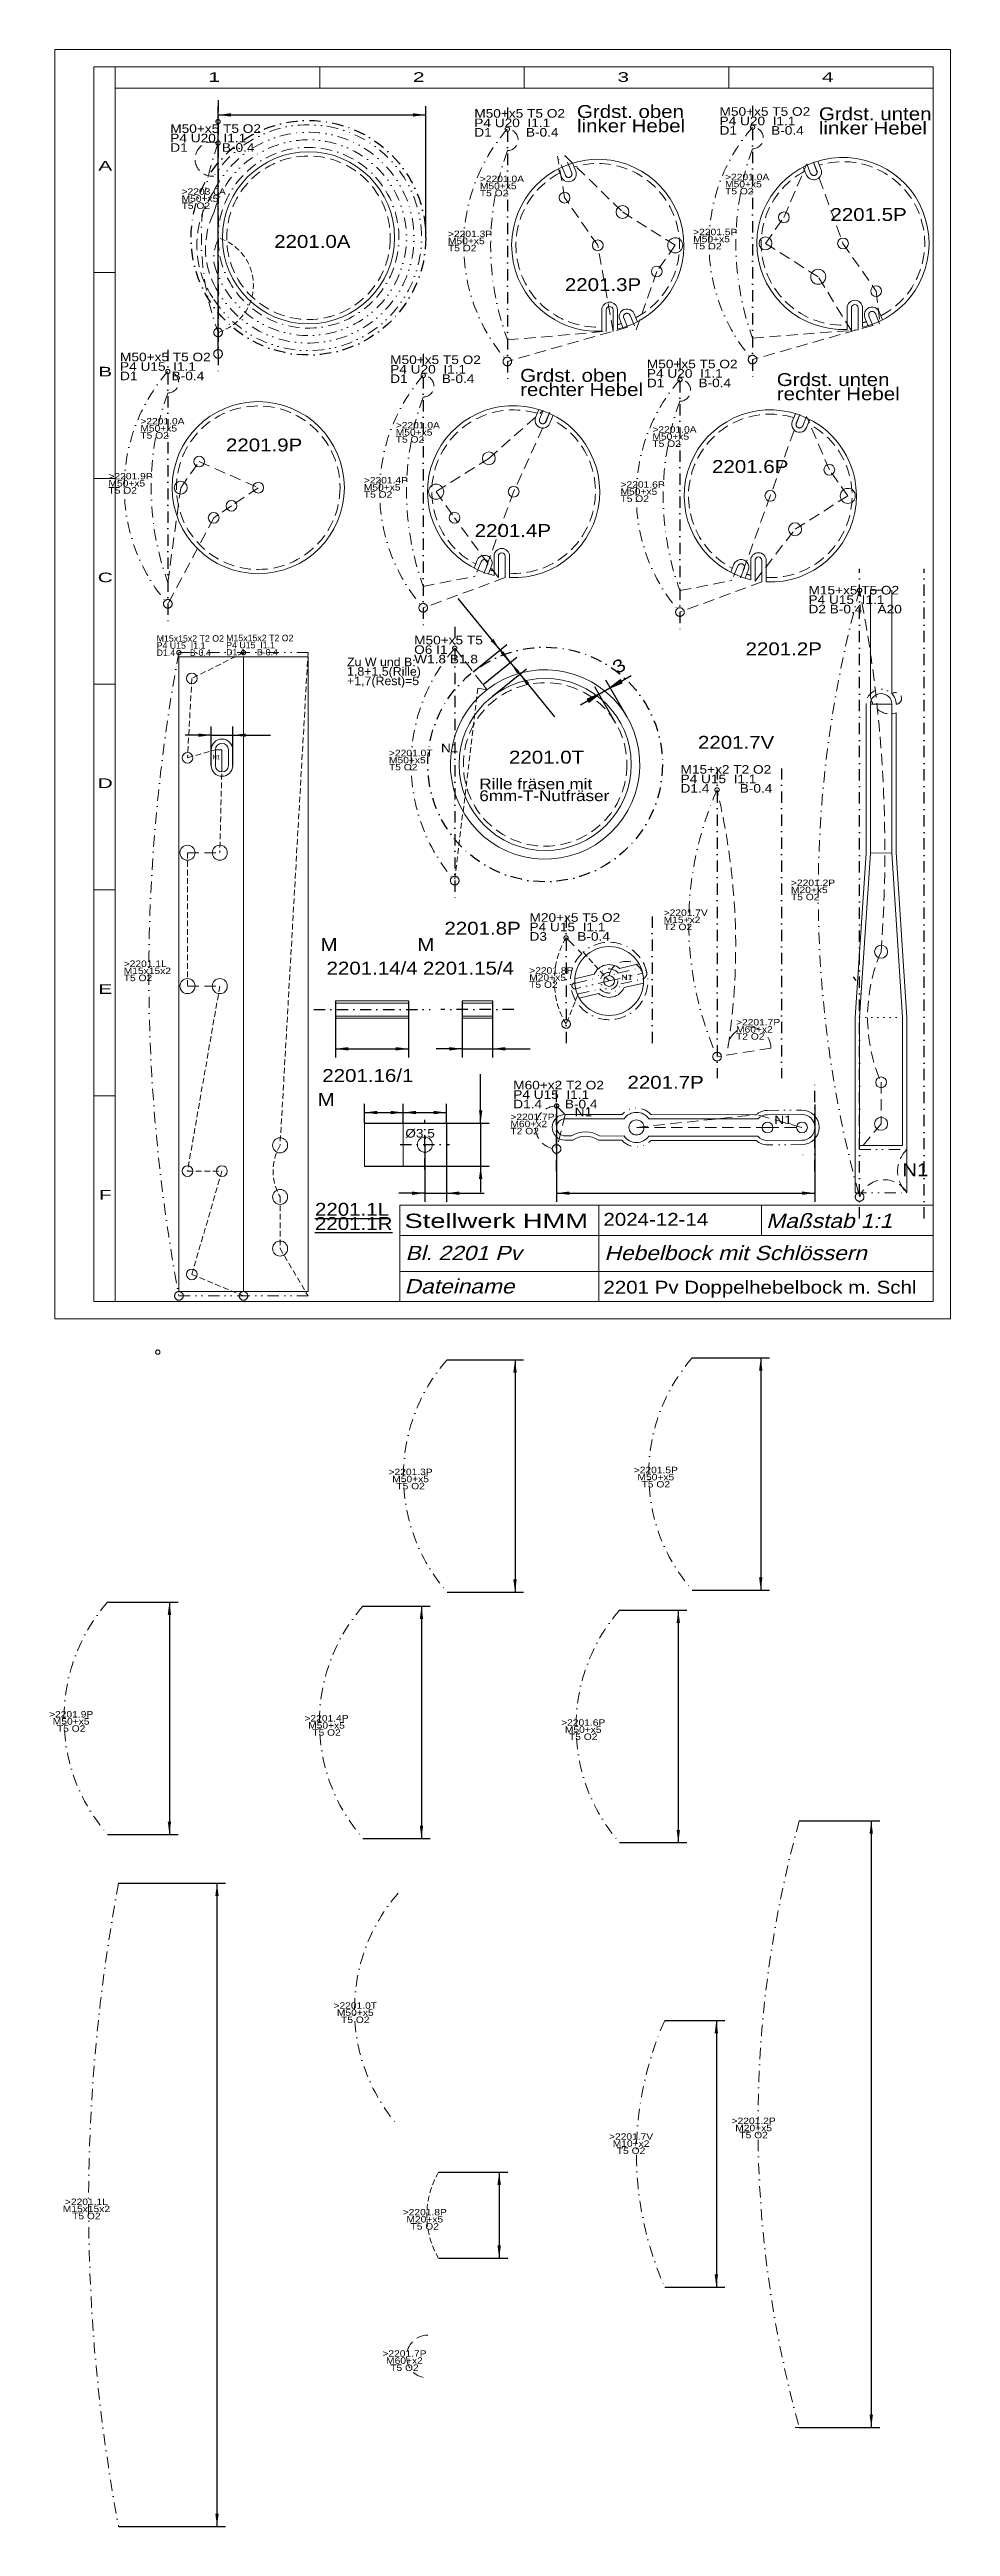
# Model space of a CAD drawing. Extents: x 0 to 209, y -280 to 296.
import ezdxf
from ezdxf.enums import TextEntityAlignment as Align

# ---------------------------------------------------------------- set-up
doc = ezdxf.new("R2010")
doc.units = 0
doc.header["$LTSCALE"] = 5.25921
for name, pattern in [('BORDER', [1.75, 0.5, -0.25, 0.5, -0.25, 0, -0.25]), ('DASHDOT', [1, 0.5, -0.25, 0, -0.25]), ('DASHED', [0.75, 0.5, -0.25]), ('DIVIDE', [1.25, 0.5, -0.25, 0, -0.25, 0, -0.25]), ('DOT', [0.25, 0, -0.25]), ('HIDDEN', [0.375, 0.25, -0.125]), ('PHANTOM', [2.5, 1.25, -0.25, 0.25, -0.25, 0.25, -0.25])]:
    doc.linetypes.add(name, pattern=pattern)
for name, color, linetype, lineweight in [('2201_0A', 230, 'CONTINUOUS', 13), ('2201_0T', 30, 'CONTINUOUS', 13), ('2201_1 HEBELBOCK', 7, 'CONTINUOUS', 13), ('2201_1L', 30, 'CONTINUOUS', 13), ('2201_1R', 230, 'CONTINUOUS', 13), ('2201_2___4_7 HEBEL', 34, 'CONTINUOUS', 13), ('2201_2P', 30, 'CONTINUOUS', 13), ('2201_3P', 30, 'CONTINUOUS', 13), ('2201_4P', 30, 'CONTINUOUS', 13), ('2201_5 RASTE', 114, 'CONTINUOUS', 13), ('2201_5P', 30, 'CONTINUOUS', 13), ('2201_6 RASTENGEWICHT', 135, 'CONTINUOUS', 13), ('2201_6P', 30, 'CONTINUOUS', 13), ('2201_7P', 30, 'CONTINUOUS', 13), ('2201_7V', 30, 'CONTINUOUS', 13), ('2201_8P', 30, 'CONTINUOUS', 13), ('2201_9P', 30, 'CONTINUOUS', 13), ('2201___ HEBELBOCK', 190, 'DASHDOT', 0), ('BEMASSUNG', 7, 'CONTINUOUS', 25), ('BESCHRIFTUNG', 7, 'CONTINUOUS', 25), ('BESCHRIFTUNG0', 7, 'CONTINUOUS', 25), ('HILFSLINIEN', 3, 'CONTINUOUS', 0), ('MASSGRENZEN', 172, 'CONTINUOUS', 25), ('MASSLINIEN', 172, 'CONTINUOUS', 25), ('MASSTEXTE', 212, 'CONTINUOUS', 25), ('MITTELLINIEN', 5, 'DASHDOT', 25), ('STANDARD', 7, 'CONTINUOUS', 0)]:
    doc.layers.add(name, color=color, linetype=linetype, lineweight=lineweight)
doc.styles.add('Arial', font='arial.ttf')

msp = doc.modelspace()

# ---------------------------------------------------------------- texts
at = {"layer": '2201_0A', "linetype": 'DIVIDE', "insert": (27.79, 272.2), "char_height": 2, "attachment_point": 7, "line_spacing_factor": 0.66, "style": 'Arial'}
msp.add_mtext('\\W1.135091;M50+x5 T5 O2\\PP4 U20  I1.1\\PD1         B-0.4', dxfattribs=at)
at = {"layer": '2201_0T', "color": 6, "style": 'Arial', "width": 1.135027}
msp.add_text('N1', height=2, dxfattribs=at).set_placement((90.67, 132.64))
at = {"layer": '2201_0T', "linetype": 'DIVIDE', "insert": (84.44, 153.31), "char_height": 2, "attachment_point": 7, "line_spacing_factor": 0.66, "style": 'Arial'}
msp.add_mtext('\\W1.135098;M50+x5 T5 \\PO6 I1\\PW1.8 B1.8', dxfattribs=at)
at = {"layer": '2201_1L', "style": 'Arial', "width": 0.810867}
msp.add_text('N1', height=1, dxfattribs=at).set_placement((37.63, 131.02))
at = {"layer": '2201_1L', "linetype": 'DIVIDE', "insert": (24.62, 155.06), "char_height": 1.5, "attachment_point": 7, "line_spacing_factor": 0.66, "style": 'Arial'}
msp.add_mtext('\\W0.972833;M15x15x2 T2 O2\\PP4 U15  I1.1\\PD1.4      B-0.4', dxfattribs=at)
at = {"layer": '2201_1R', "linetype": 'DIVIDE', "insert": (40.77, 155.16), "char_height": 1.5, "attachment_point": 7, "line_spacing_factor": 0.66, "style": 'Arial'}
msp.add_mtext('\\W0.972833;M15x15x2 T2 O2\\PP4 U15  I1.1\\PD1.4     B-0.4', dxfattribs=at)
at = {"layer": '2201_2P', "linetype": 'DASHED', "style": 'Arial', "width": 1.135027}
msp.add_text('N1', height=3, dxfattribs=at).set_placement((197.81, 34.15))
at = {"layer": '2201_2P', "linetype": 'DIVIDE', "insert": (176.03, 164.92), "char_height": 2, "attachment_point": 7, "line_spacing_factor": 0.66, "style": 'Arial'}
msp.add_mtext('\\W1.135091;M15+x5 T5 O2\\PP4 U15  I1.1\\PD2 B-0.4    A20', dxfattribs=at)
at = {"layer": '2201_3P', "linetype": 'DIVIDE', "insert": (98.41, 275.73), "char_height": 2, "attachment_point": 7, "line_spacing_factor": 0.66, "style": 'Arial'}
msp.add_mtext('\\W1.135091;M50+x5 T5 O2\\PP4 U20  I1.1\\PD1         B-0.4', dxfattribs=at)
at = {"layer": '2201_3P', "linetype": 'DASHDOT', "insert": (99.7, 261.87), "char_height": 1.5, "attachment_point": 7, "line_spacing_factor": 0.66, "style": 'Arial'}
msp.add_mtext('\\W1.135110;>2201.0A\\PM50+x5 \\PT5 O2', dxfattribs=at)
at = {"layer": '2201_4P', "linetype": 'DIVIDE', "insert": (78.87, 218.47), "char_height": 2, "attachment_point": 7, "line_spacing_factor": 0.66, "style": 'Arial'}
msp.add_mtext('\\W1.135091;M50+x5 T5 O2\\PP4 U20  I1.1\\PD1         B-0.4', dxfattribs=at)
at = {"layer": '2201_4P', "linetype": 'DASHDOT', "insert": (80.16, 204.62), "char_height": 1.5, "attachment_point": 7, "line_spacing_factor": 0.66, "style": 'Arial'}
msp.add_mtext('\\W1.135110;>2201.0A\\PM50+x5 \\PT5 O2', dxfattribs=at)
at = {"layer": '2201_5P', "linetype": 'DIVIDE', "insert": (155.37, 276.17), "char_height": 2, "attachment_point": 7, "line_spacing_factor": 0.66, "style": 'Arial'}
msp.add_mtext('\\W1.135091;M50+x5 T5 O2\\PP4 U20  I1.1\\PD1         B-0.4', dxfattribs=at)
at = {"layer": '2201_5P', "linetype": 'DASHDOT', "insert": (156.66, 262.31), "char_height": 1.5, "attachment_point": 7, "line_spacing_factor": 0.66, "style": 'Arial'}
msp.add_mtext('\\W1.135110;>2201.0A\\PM50+x5 \\PT5 O2', dxfattribs=at)
at = {"layer": '2201_6P', "linetype": 'DIVIDE', "insert": (138.49, 217.49), "char_height": 2, "attachment_point": 7, "line_spacing_factor": 0.66, "style": 'Arial'}
msp.add_mtext('\\W1.135091;M50+x5 T5 O2\\PP4 U20  I1.1\\PD1         B-0.4', dxfattribs=at)
at = {"layer": '2201_6P', "linetype": 'DASHDOT', "insert": (139.78, 203.64), "char_height": 1.5, "attachment_point": 7, "line_spacing_factor": 0.66, "style": 'Arial'}
msp.add_mtext('\\W1.135110;>2201.0A\\PM50+x5 \\PT5 O2', dxfattribs=at)
at = {"layer": '2201_7P', "linetype": 'HIDDEN', "style": 'Arial', "width": 1.135027}
for p in [(121.72, 48.1), (168.1, 46.25)]:
    msp.add_text('N1', height=2, dxfattribs=at).set_placement(p)
at = {"layer": '2201_7P', "linetype": 'DIVIDE', "insert": (107.45, 49.89), "char_height": 2, "attachment_point": 7, "line_spacing_factor": 0.66, "style": 'Arial'}
msp.add_mtext('\\W1.135091;M60+x2 T2 O2\\PP4 U15  I1.1\\PD1.4      B-0.4', dxfattribs=at)
at = {"layer": '2201_7V', "linetype": 'DIVIDE', "insert": (146.31, 123.26), "char_height": 2, "attachment_point": 7, "line_spacing_factor": 0.66, "style": 'Arial'}
msp.add_mtext('\\W1.135091;M15+x2 T2 O2\\PP4 U15  I1.1\\PD1.4        B-0.4', dxfattribs=at)
at = {"layer": '2201_7V', "linetype": 'DASHDOT', "insert": (159.2, 70.68), "char_height": 1.5, "attachment_point": 1, "line_spacing_factor": 0.66, "style": 'Arial'}
msp.add_mtext('\\W1.135110;>2201.7P\\PM60+x2 \\PT2 O2', dxfattribs=at)
at = {"layer": '2201_8P', "color": 14, "linetype": 'HIDDEN', "style": 'Arial', "width": 1.135027}
msp.add_text('N1', height=1.3, dxfattribs=at).set_placement((132.52, 79.72))
at = {"layer": '2201_8P', "linetype": 'DIVIDE', "insert": (111.23, 88.84), "char_height": 2, "attachment_point": 7, "line_spacing_factor": 0.66, "style": 'Arial'}
msp.add_mtext('\\W1.135091;M20+x5 T5 O2\\PP4 U15  I1.1\\PD3        B-0.4', dxfattribs=at)
at = {"layer": '2201_9P', "linetype": 'DIVIDE', "insert": (16.12, 219.11), "char_height": 2, "attachment_point": 7, "line_spacing_factor": 0.66, "style": 'Arial'}
msp.add_mtext('\\W1.135091;M50+x5 T5 O2\\PP4 U15  I1.1\\PD1         B-0.4', dxfattribs=at)
at = {"layer": '2201_9P', "linetype": 'DASHDOT', "insert": (20.84, 205.55), "char_height": 1.5, "attachment_point": 7, "line_spacing_factor": 0.66, "style": 'Arial'}
msp.add_mtext('\\W1.135110;>2201.0A\\PM50+x5 \\PT5 O2', dxfattribs=at)
at = {"layer": '2201___ HEBELBOCK', "linetype": 'DASHDOT', "char_height": 1.5, "line_spacing_factor": 0.66, "style": 'Arial'}
for s, insert, attachment_point in [('\\W1.135110;>2203.0A\\PM50+x5 \\PT5 O2', (30.42, 258.93), 7), ('\\W1.135110;>2201.3P\\PM50+x5 \\PT5 O2', (92.29, 249.09), 7), ('\\W1.135110;>2201.5P\\PM50+x5 \\PT5 O2', (149.25, 249.53), 7), ('\\W1.135110;>2201.9P\\PM50+x5 \\PT5 O2', (13.43, 192.77), 7), ('\\W1.135110;>2201.4P\\PM50+x5 \\PT5 O2', (72.75, 191.83), 7), ('\\W1.135110;>2201.6P\\PM50+x5 \\PT5 O2', (132.37, 190.85), 7), ('\\W1.135136;>2201.0T\\PM50+x5 \\PT5 O2', (78.59, 128.44), 7), ('\\W1.135110;>2201.2P\\PM20+x5\\PT5 O2', (171.96, 98.27), 7), ('\\W1.135110;>2201.7V\\PM15+x2 \\PT2 O2', (142.39, 91.32), 7), ('\\W1.135145;>2201.1L\\PM15x15x2 \\PT5 O2', (16.98, 79.46), 7), ('\\W1.135110;>2201.8P\\PM20+x5 \\PT5 O2', (111.16, 77.9), 7), ('\\W1.135110;>2201.7P\\PM60+x2\\PT2 O2', (106.79, 43.87), 7), ('\\W1.135110;>2201.3P\\PM50+x5 \\PT5 O2', (83.61, -36.24), 5), ('\\W1.135110;>2201.5P\\PM50+x5 \\PT5 O2', (140.57, -35.8), 5), ('\\W1.135110;>2201.9P\\PM50+x5 \\PT5 O2', (4.76, -92.57), 5), ('\\W1.135110;>2201.4P\\PM50+x5 \\PT5 O2', (64.08, -93.5), 5), ('\\W1.135110;>2201.6P\\PM50+x5 \\PT5 O2', (123.7, -94.48), 5), ('\\W1.135136;>2201.0T\\PM50+x5 \\PT5 O2', (70.76, -160.26), 5), ('\\W1.135110;>2201.7V\\PM10+x2 \\PT5 O2', (134.82, -190.7), 5), ('\\W1.135110;>2201.2P\\PM20+x5\\PT5 O2', (163.29, -187.06), 5), ('\\W1.135145;>2201.1L\\PM15x15x2 \\PT5 O2', (8.31, -205.87), 5), ('\\W1.135110;>2201.8P\\PM20+x5 \\PT5 O2', (86.9, -208.28), 5), ('\\W1.135110;>2201.7P\\PM60+x2\\PT5 O2', (82.18, -241.13), 5)]:
    msp.add_mtext(s, dxfattribs=dict(at, insert=insert, attachment_point=attachment_point))
at = {"layer": 'BESCHRIFTUNG', "linetype": 'DIVIDE', "style": 'Arial', "width": 1.135098}
for s, p in [('2201.5P', (198.85, 256.16)), ('2201.6P', (171.35, 197.59))]:
    msp.add_text(s, height=3, dxfattribs=at).set_placement(p, align=Align.RIGHT)
at = {"layer": 'BESCHRIFTUNG', "linetype": 'DIVIDE', "style": 'Arial'}
for s, width, p in [('2201.0A', 1.135098, (51.92, 249.9)), ('2201.3P', 1.135098, (119.44, 239.86)), ('2201.9P', 1.135098, (40.72, 202.6)), ('2201.4P', 1.135098, (98.5, 182.71)), ('2201.2P', 1.135098, (161.42, 155.22)), ('2201.0T', 1.135128, (106.47, 130.04)), ('2201.7V', 1.135098, (150.36, 133.48)), ('2201.8P', 1.135098, (91.47, 90.28)), ('2201.14/4', 1.135136, (64.09, 81.01)), ('2201.15/4', 1.135136, (86.47, 81.01)), ('2201.16/1', 1.135136, (63.1, 56.05)), ('2201.7P', 1.135098, (133.98, 54.47))]:
    msp.add_text(s, height=3, dxfattribs=dict(at, width=width)).set_placement(p)
at = {"layer": 'BESCHRIFTUNG', "style": 'Arial'}
for s, height, width, p in [('M', 3, 1.135019, (62.68, 86.48)), ('M', 3, 1.135019, (85.17, 86.48)), ('M', 3, 1.135019, (62.02, 50.5)), ('Ø3,5', 2, 1.135086, (82.37, 43.13))]:
    msp.add_text(s, height=height, dxfattribs=dict(at, width=width)).set_placement(p)
at = {"layer": 'BESCHRIFTUNG', "linetype": 'DASHED', "char_height": 3, "attachment_point": 7, "line_spacing_factor": 0.66, "style": 'Arial'}
for s, insert in [('\\W1.135092;Grdst. oben\\Plinker Hebel', (122.26, 276.75)), ('\\W1.135091;Grdst. unten\\Plinker Hebel', (178.44, 276.22)), ('\\W1.135092;Grdst. oben\\Prechter Hebel', (109.05, 215.43)), ('\\W1.135091;Grdst. unten\\Prechter Hebel', (168.67, 214.45))]:
    msp.add_mtext(s, dxfattribs=dict(at, insert=insert))
at = {"layer": 'BESCHRIFTUNG', "linetype": 'PHANTOM', "insert": (68.85, 147.67), "char_height": 2, "attachment_point": 7, "line_spacing_factor": 0.66, "style": 'Arial'}
msp.add_mtext('\\W1.026932;Zu W und B: \\P1,8+1,5(Rille)\\P+1,7(Rest)=5', dxfattribs=at)
at = {"layer": 'BESCHRIFTUNG', "insert": (99.58, 121.29), "char_height": 2.5, "attachment_point": 7, "line_spacing_factor": 0.66, "style": 'Arial'}
msp.add_mtext('\\W1.135038;Rille fräsen mit\\P6mm-T-Nutfräser', dxfattribs=at)
at = {"layer": 'BESCHRIFTUNG', "linetype": 'DIVIDE', "insert": (61.4, 21.61), "char_height": 3, "attachment_point": 7, "line_spacing_factor": 0.66, "style": 'Arial'}
msp.add_mtext('\\W1.135139;\\L2201.1L\\P2201.1R', dxfattribs=at)
at = {"layer": 'BESCHRIFTUNG0', "style": 'Arial'}
for s, height, width, p in [('Stellwerk HMM', 3.325, 1.365378, (82.2, 25.44)), ('2024-12-14', 3, 1.135138, (128.4, 25.62)), ('2201 Pv Doppelhebelbock m. Schl', 3, 1.135066, (128.4, 9.85))]:
    msp.add_text(s, height=height, dxfattribs=dict(at, width=width)).set_placement(p, align=Align.TOP_LEFT)
at = {"layer": 'BESCHRIFTUNG0', "style": 'Arial', "oblique": 15}
for s, width, p in [('Maßstab 1:1', 1.134935, (166.2, 25.44)), ('Bl. 2201 Pv', 1.134949, (82.42, 17.96)), ('Hebelbock mit Schlössern', 1.134966, (128.62, 17.96)), ('Dateiname', 1.135074, (82.2, 10.22))]:
    msp.add_text(s, height=3.325, dxfattribs=dict(at, width=width)).set_placement(p, align=Align.TOP_LEFT)
at = {"layer": 'STANDARD', "style": 'Arial'}
for s, width, p in [('1', 1.547923, (38, 290.72)), ('2', 1.547922, (85.5, 290.72)), ('3', 1.547923, (133, 290.72)), ('4', 1.547923, (180.5, 290.72)), ('A', 1.547987, (12.68, 270.1)), ('B', 1.547987, (12.68, 222.26)), ('C', 1.548103, (12.68, 174.43)), ('D', 1.548104, (12.68, 126.6)), ('E', 1.547987, (12.68, 78.76)), ('F', 1.547769, (12.68, 30.93))]:
    msp.add_text(s, height=2.23, dxfattribs=dict(at, width=width)).set_placement(p, align=Align.TOP_CENTER)

# ---------------------------------------------------------------- blocks, each defined once
blk = doc.blocks.new('D203901184')
at = {"layer": 'MASSGRENZEN'}
for points in [[(37.29, 136.65), (34.32, 136.26), (34.32, 137.04)], [(42.29, 136.65), (45.27, 137.04), (45.27, 136.26)]]:
    blk.add_solid(points, dxfattribs=at)
at = {"layer": 'MASSLINIEN', "color": 172}
for p, q in [((37.29, 129.6), (37.29, 138.65)), ((42.29, 129.6), (42.29, 138.65)), ((37.29, 136.65), (31.25, 136.65)), ((37.29, 136.65), (42.29, 136.65)), ((42.29, 136.65), (51.07, 136.65))]:
    blk.add_line(p, q, dxfattribs=at)
blk = doc.blocks.new('D203900928')
at = {"layer": 'MASSGRENZEN'}
for points in [[(117.52, 30.21), (120.49, 30.6), (120.49, 29.82)], [(177.52, 30.21), (174.54, 29.82), (174.54, 30.6)]]:
    blk.add_solid(points, dxfattribs=at)
at = {"layer": 'MASSLINIEN', "color": 172}
for p, q in [((117.52, 50.78), (117.52, 28.21)), ((177.52, 50.78), (177.52, 28.21)), ((117.52, 30.21), (177.52, 30.21))]:
    blk.add_line(p, q, dxfattribs=at)
blk = doc.blocks.new('D203900672')
at = {"layer": 'MASSGRENZEN'}
for points in [[(104.4, 156.46), (102.21, 158.52), (102.82, 159.01)], [(106.76, 153.55), (108.94, 151.49), (108.34, 151)]]:
    blk.add_solid(points, dxfattribs=at)
at = {"layer": 'MASSLINIEN', "color": 172}
for p, q in [((104.4, 156.46), (94.68, 168.39)), ((98.13, 151.36), (105.95, 157.72)), ((104.4, 156.46), (106.76, 153.55)), ((100.43, 148.4), (108.31, 154.81)), ((106.76, 153.55), (110.57, 148.87))]:
    blk.add_line(p, q, dxfattribs=at)
blk = doc.blocks.new('D203900416')
at = {"layer": 'MASSGRENZEN'}
for points in [[(106.76, 153.55), (104.58, 155.61), (105.19, 156.11)], [(108.97, 150.84), (111.15, 148.78), (110.55, 148.28)]]:
    blk.add_solid(points, dxfattribs=at)
at = {"layer": 'MASSLINIEN', "color": 172}
for p, q in [((106.76, 153.55), (102.95, 158.24)), ((100.43, 148.4), (108.31, 154.81)), ((102.64, 145.68), (110.52, 152.1)), ((106.76, 153.55), (108.97, 150.84)), ((108.97, 150.84), (117.02, 140.95))]:
    blk.add_line(p, q, dxfattribs=at)
blk = doc.blocks.new('D203900160')
at = {"layer": 'MASSGRENZEN'}
for points in [[(38.89, 280.81), (41.87, 281.2), (41.87, 280.42)], [(87.14, 280.81), (84.17, 280.42), (84.17, 281.2)]]:
    blk.add_solid(points, dxfattribs=at)
at = {"layer": 'MASSLINIEN', "color": 172}
for p, q in [((38.89, 225.26), (38.89, 282.81)), ((87.14, 252.26), (87.14, 282.81)), ((38.89, 280.81), (87.14, 280.81))]:
    blk.add_line(p, q, dxfattribs=at)
blk = doc.blocks.new('D203915008')
at = {"layer": 'MASSGRENZEN'}
for points in [[(107.87, -8.5), (108.26, -11.48), (107.47, -11.48)], [(107.87, -62.5), (107.47, -59.53), (108.26, -59.53)]]:
    blk.add_solid(points, dxfattribs=at)
at = {"layer": 'MASSLINIEN', "color": 172}
for p, q in [((92.08, -8.5), (109.87, -8.5)), ((107.87, -8.5), (107.87, -62.5)), ((92.08, -62.5), (109.87, -62.5))]:
    blk.add_line(p, q, dxfattribs=at)
blk = doc.blocks.new('D203823360')
at = {"layer": 'MASSGRENZEN'}
for points in [[(86.14, -65.76), (86.53, -68.73), (85.75, -68.73)], [(86.14, -119.76), (85.75, -116.79), (86.53, -116.79)]]:
    blk.add_solid(points, dxfattribs=at)
at = {"layer": 'MASSLINIEN', "color": 172}
for p, q in [((72.54, -65.76), (88.14, -65.76)), ((86.14, -65.76), (86.14, -119.76)), ((72.54, -119.76), (88.14, -119.76))]:
    blk.add_line(p, q, dxfattribs=at)
blk = doc.blocks.new('D203823616')
at = {"layer": 'MASSGRENZEN'}
for points in [[(154.63, -162.06), (155.02, -165.04), (154.24, -165.04)], [(154.63, -224.06), (154.24, -221.09), (155.02, -221.09)]]:
    blk.add_solid(points, dxfattribs=at)
at = {"layer": 'MASSLINIEN', "color": 172}
for p, q in [((142.63, -162.06), (156.63, -162.06)), ((154.63, -162.06), (154.63, -224.06)), ((142.63, -224.06), (156.63, -224.06))]:
    blk.add_line(p, q, dxfattribs=at)
blk = doc.blocks.new('D203823872')
at = {"layer": 'MASSGRENZEN'}
for points in [[(104.18, -197.33), (104.58, -200.3), (103.79, -200.3)], [(104.18, -217.33), (103.79, -214.35), (104.58, -214.35)]]:
    blk.add_solid(points, dxfattribs=at)
at = {"layer": 'MASSLINIEN', "color": 172}
for p, q in [((90.13, -197.33), (106.18, -197.33)), ((104.18, -197.33), (104.18, -217.33)), ((90.13, -217.33), (106.18, -217.33))]:
    blk.add_line(p, q, dxfattribs=at)
blk = doc.blocks.new('D203824128')
at = {"layer": 'MASSGRENZEN'}
for points in [[(38.64, -130.17), (39.03, -133.14), (38.25, -133.14)], [(38.64, -279.67), (38.25, -276.69), (39.03, -276.69)]]:
    blk.add_solid(points, dxfattribs=at)
at = {"layer": 'MASSLINIEN', "color": 172}
for p, q in [((15.79, -130.17), (40.64, -130.17)), ((38.64, -130.17), (38.64, -279.67)), ((15.79, -279.67), (40.64, -279.67))]:
    blk.add_line(p, q, dxfattribs=at)
blk = doc.blocks.new('D203824384')
at = {"layer": 'MASSGRENZEN'}
for points in [[(27.59, -64.83), (27.99, -67.8), (27.2, -67.8)], [(27.59, -118.83), (27.2, -115.85), (27.99, -115.85)]]:
    blk.add_solid(points, dxfattribs=at)
at = {"layer": 'MASSLINIEN', "color": 172}
for p, q in [((13.22, -64.83), (29.59, -64.83)), ((27.59, -64.83), (27.59, -118.83)), ((13.22, -118.83), (29.59, -118.83))]:
    blk.add_line(p, q, dxfattribs=at)
blk = doc.blocks.new('D203824640')
at = {"layer": 'MASSGRENZEN'}
for points in [[(145.79, -66.74), (146.18, -69.71), (145.4, -69.71)], [(145.79, -120.74), (145.4, -117.77), (146.18, -117.77)]]:
    blk.add_solid(points, dxfattribs=at)
at = {"layer": 'MASSLINIEN', "color": 172}
for p, q in [((132.16, -66.74), (147.79, -66.74)), ((145.79, -66.74), (145.79, -120.74)), ((132.16, -120.74), (147.79, -120.74))]:
    blk.add_line(p, q, dxfattribs=at)
blk = doc.blocks.new('D203824896')
at = {"layer": 'MASSGRENZEN'}
for points in [[(190.61, -115.68), (191, -118.65), (190.22, -118.65)], [(190.61, -256.68), (190.22, -253.7), (191, -253.7)]]:
    blk.add_solid(points, dxfattribs=at)
at = {"layer": 'MASSLINIEN', "color": 172}
for p, q in [((173.9, -115.68), (192.61, -115.68)), ((190.61, -115.68), (190.61, -256.68)), ((173.9, -256.68), (192.61, -256.68))]:
    blk.add_line(p, q, dxfattribs=at)
blk = doc.blocks.new('D203825152')
at = {"layer": 'MASSGRENZEN'}
for points in [[(164.94, -8.06), (165.33, -11.04), (164.55, -11.04)], [(164.94, -62.06), (164.55, -59.09), (165.33, -59.09)]]:
    blk.add_solid(points, dxfattribs=at)
at = {"layer": 'MASSLINIEN', "color": 172}
for p, q in [((149.04, -8.06), (166.94, -8.06)), ((164.94, -8.06), (164.94, -62.06)), ((149.04, -62.06), (166.94, -62.06))]:
    blk.add_line(p, q, dxfattribs=at)
blk = doc.blocks.new('D203825408')
at = {"layer": 'MASSGRENZEN'}
for points in [[(66.14, 63.76), (69.12, 64.15), (69.12, 63.36)], [(83.14, 63.76), (80.17, 63.36), (80.17, 64.15)]]:
    blk.add_solid(points, dxfattribs=at)
at = {"layer": 'MASSLINIEN', "color": 172}
for p, q in [((66.14, 74.87), (66.14, 61.76)), ((83.14, 74.87), (83.14, 61.76)), ((66.14, 63.76), (83.14, 63.76))]:
    blk.add_line(p, q, dxfattribs=at)
blk = doc.blocks.new('D203825664')
at = {"layer": 'MASSGRENZEN'}
for points in [[(95.62, 63.76), (92.64, 63.36), (92.64, 64.15)], [(102.62, 63.76), (105.59, 64.15), (105.59, 63.36)]]:
    blk.add_solid(points, dxfattribs=at)
at = {"layer": 'MASSLINIEN', "color": 172}
for p, q in [((95.62, 74.87), (95.62, 61.76)), ((102.62, 74.87), (102.62, 61.76)), ((95.62, 63.76), (89.58, 63.76)), ((95.62, 63.76), (102.62, 63.76)), ((102.62, 63.76), (111.39, 63.76))]:
    blk.add_line(p, q, dxfattribs=at)
blk = doc.blocks.new('D203825920')
at = {"layer": 'MASSGRENZEN'}
for points in [[(72.92, 48.95), (75.9, 49.34), (75.9, 48.55)], [(81.92, 48.95), (78.95, 48.55), (78.95, 49.34)]]:
    blk.add_solid(points, dxfattribs=at)
at = {"layer": 'MASSLINIEN', "color": 172}
for p, q in [((72.92, 46.48), (72.92, 50.95)), ((72.92, 48.95), (81.92, 48.95)), ((81.92, 46.48), (81.92, 50.95))]:
    blk.add_line(p, q, dxfattribs=at)
blk = doc.blocks.new('D203826176')
at = {"layer": 'MASSGRENZEN'}
for points in [[(81.92, 48.95), (84.9, 49.34), (84.9, 48.55)], [(91.92, 48.95), (88.95, 48.55), (88.95, 49.34)]]:
    blk.add_solid(points, dxfattribs=at)
at = {"layer": 'MASSLINIEN', "color": 172}
for p, q in [((81.92, 46.48), (81.92, 50.95)), ((81.92, 48.95), (91.92, 48.95)), ((91.92, 46.48), (91.92, 50.95))]:
    blk.add_line(p, q, dxfattribs=at)
blk = doc.blocks.new('D203826432')
at = {"layer": 'MASSGRENZEN'}
for points in [[(99.88, 46.48), (99.49, 49.46), (100.27, 49.46)], [(99.88, 36.48), (100.27, 33.51), (99.49, 33.51)]]:
    blk.add_solid(points, dxfattribs=at)
at = {"layer": 'MASSLINIEN', "color": 172}
for p, q in [((99.88, 46.48), (99.88, 57.9)), ((72.92, 46.48), (101.88, 46.48)), ((99.88, 46.48), (99.88, 36.48)), ((72.92, 36.48), (101.88, 36.48)), ((99.88, 36.48), (99.88, 30.44))]:
    blk.add_line(p, q, dxfattribs=at)
blk = doc.blocks.new('D203826688')
at = {"layer": 'MASSGRENZEN'}
for points in [[(86.92, 30.2), (83.95, 29.8), (83.95, 30.59)], [(91.92, 30.2), (94.9, 30.59), (94.9, 29.8)]]:
    blk.add_solid(points, dxfattribs=at)
at = {"layer": 'MASSLINIEN', "color": 172}
for p, q in [((91.92, 46.48), (91.92, 28.2)), ((86.92, 41.48), (86.92, 28.2)), ((86.92, 30.2), (80.88, 30.2)), ((86.92, 30.2), (91.92, 30.2)), ((91.92, 30.2), (100.7, 30.2))]:
    blk.add_line(p, q, dxfattribs=at)
blk = doc.blocks.new('_A204575328', base_point=(123.04, 139.35))
at = {"layer": '2201_1R', "linetype": 'CONTINUOUS'}
for points in [[(124.99, 144.34), (127.37, 146.17), (124.6, 145.02)], [(132.35, 149.5), (129.97, 147.67), (132.74, 148.82)]]:
    blk.add_hatch(color=172, dxfattribs=at).paths.add_polyline_path(points)
at = {"layer": '2201_1R', "color": 172, "linetype": 'CONTINUOUS', "lineweight": 25}
for p, q in [((123.04, 143.67), (134.86, 150.49)), ((127.37, 146.17), (124.6, 145.02)), ((124.6, 145.02), (124.99, 144.34)), ((124.99, 144.34), (127.37, 146.17)), ((131.31, 139.35), (126.37, 147.9)), ((133.91, 140.85), (128.97, 149.4)), ((132.35, 149.5), (129.97, 147.67)), ((129.97, 147.67), (132.74, 148.82)), ((132.74, 148.82), (132.35, 149.5))]:
    blk.add_line(p, q, dxfattribs=at)
at = {"layer": '2201_1R', "color": 212, "linetype": 'CONTINUOUS', "style": 'Arial', "width": 1.135146}
blk.add_text('3', height=3, rotation=30, dxfattribs=at).set_placement((131.63, 150.79))

# ---------------------------------------------------------------- linework, layer by layer
at = {"layer": '2201_0A', "linetype": 'PHANTOM'}
for centre, radius in [((38.89, 274.26), 0.5), ((38.89, 230.26), 1)]:
    msp.add_circle(centre, radius, dxfattribs=at)
at = {"layer": '2201_0A', "linetype": 'DIVIDE'}
for radius, start, end in [(26.25, 213.06048, 506.93952), (24.5, 206.10891, 513.89109), (22.75, 194.75292, 525.24708)]:
    msp.add_arc((59.89, 252.26), radius, start, end, dxfattribs=at)
at = {"layer": '2201_0A', "color": 11, "linetype": 'DASHED'}
for centre, radius, start, end in [((37.51, 270.53), 3.97, 69.65363, 275.50907), ((56.01, 250.49), 22.04, 145.28858, 214.71142), ((54.8, 249.76), 18.83, 153.89109, 206.10891)]:
    msp.add_arc(centre, radius, start, end, dxfattribs=at)
at = {"layer": '2201_0A', "linetype": 'BORDER'}
msp.add_arc((59.89, 252.26), 21, 181.04322, 540, dxfattribs=at)
at = {"layer": '2201_0A', "color": 11, "linetype": 'DIVIDE'}
msp.add_arc((48.67, 247.26), 10.81, 154.74078, 184.24662, dxfattribs=at)
at = {"layer": '2201_0A', "linetype": 'HIDDEN'}
msp.add_arc((35.61, 241.26), 11.48, 286.60574, 433.39426, dxfattribs=at)
at = {"layer": '2201_0T', "linetype": 'DASHED'}
msp.add_line((93.86, 156.85), (100.43, 148.4), dxfattribs=at)
at = {"layer": '2201_0T', "linetype": 'HIDDEN'}
msp.add_line((99.23, 147.57), (93.86, 102.85), dxfattribs=at)
at = {"layer": '2201_0T'}
msp.add_line((101.35, 147.21), (99.23, 147.57), dxfattribs=at)
at = {"layer": '2201_0T', "linetype": 'CONTINUOUS'}
msp.add_line((100.43, 148.4), (101.35, 147.21), dxfattribs=at)
at = {"layer": '2201_0T', "linetype": 'PHANTOM'}
for centre, radius in [((93.86, 156.85), 0.5), ((93.86, 102.85), 1)]:
    msp.add_circle(centre, radius, dxfattribs=at)
at = {"layer": '2201_0T', "linetype": 'CONTINUOUS'}
msp.add_arc((114.86, 129.85), 22, 307.87498, 487.87498, dxfattribs=at)
at = {"layer": '2201_0T', "color": 6, "linetype": 'CONTINUOUS'}
msp.add_arc((114.86, 129.85), 22, 127.87498, 307.87498, dxfattribs=at)
at = {"layer": '2201_1 HEBELBOCK'}
for p, q in [((29.79, 154.83), (44.79, 154.83)), ((29.79, 154.83), (29.79, 7.33)), ((59.79, 154.83), (44.79, 154.83)), ((44.79, 154.83), (44.79, 7.33)), ((59.79, 154.83), (59.79, 7.33)), ((37.29, 133.25), (37.29, 129.6)), ((42.29, 133.25), (42.29, 129.6)), ((29.79, 7.33), (44.79, 7.33)), ((59.79, 7.33), (44.79, 7.33))]:
    msp.add_line(p, q, dxfattribs=at)
for centre, start, end in [((39.79, 133.25), 0, 180), ((39.79, 129.6), 180, 360)]:
    msp.add_arc(centre, 2.5, start, end, dxfattribs=at)
at = {"layer": '2201_1L', "linetype": 'DIVIDE'}
for p, q in [((29.79, 155.83), (44.79, 155.83)), ((29.79, 6.33), (44.79, 6.33))]:
    msp.add_line(p, q, dxfattribs=at)
at = {"layer": '2201_1L', "linetype": 'HIDDEN'}
for p, q in [((44.79, 155.83), (32.79, 149.83)), ((32.79, 149.83), (31.79, 131.38)), ((31.79, 131.38), (38.29, 133.25)), ((39.79, 129.6), (39.29, 109.33)), ((31.79, 109.33), (31.79, 78.33)), ((39.29, 78.33), (31.79, 35.33)), ((31.79, 35.33), (39.79, 35.33)), ((39.79, 35.33), (32.79, 11.33)), ((32.79, 11.33), (44.79, 6.33))]:
    msp.add_line(p, q, dxfattribs=at)
at = {"layer": '2201_1L'}
for p, q in [((38.29, 133.25), (38.29, 129.6)), ((39.79, 133.25), (38.29, 133.25)), ((39.79, 133.25), (39.79, 129.6)), ((41.29, 133.25), (41.29, 129.6))]:
    msp.add_line(p, q, dxfattribs=at)
at = {"layer": '2201_1L', "linetype": 'DASHED'}
for p, q in [((31.79, 109.33), (39.29, 109.33)), ((31.79, 78.33), (39.29, 78.33))]:
    msp.add_line(p, q, dxfattribs=at)
at = {"layer": '2201_1L', "linetype": 'PHANTOM'}
for centre, radius in [((29.79, 155.83), 0.5), ((29.79, 6.33), 1)]:
    msp.add_circle(centre, radius, dxfattribs=at)
at = {"layer": '2201_1L'}
for centre in [(32.79, 149.83), (31.79, 131.38), (31.79, 35.33), (39.79, 35.33), (32.79, 11.33)]:
    msp.add_circle(centre, 1.25, dxfattribs=at)
at = {"layer": '2201_1L', "lineweight": 0}
for centre in [(31.79, 109.33), (39.29, 109.33), (31.79, 78.33), (39.29, 78.33)]:
    msp.add_circle(centre, 1.75, dxfattribs=at)
at = {"layer": '2201_1L'}
for centre, start, end in [((39.79, 133.25), 0, 180), ((39.79, 129.6), 180, 360)]:
    msp.add_arc(centre, 1.5, start, end, dxfattribs=at)
at = {"layer": '2201_1R', "linetype": 'DIVIDE'}
for p, q in [((59.79, 155.83), (44.79, 155.83)), ((59.79, 6.33), (44.79, 6.33))]:
    msp.add_line(p, q, dxfattribs=at)
at = {"layer": '2201_1R', "linetype": 'HIDDEN'}
for p, q in [((59.79, 155.83), (53.29, 41.33)), ((53.29, 29.33), (53.29, 17.33)), ((53.29, 17.33), (59.79, 6.33))]:
    msp.add_line(p, q, dxfattribs=at)
at = {"layer": '2201_1R', "linetype": 'PHANTOM'}
for centre, radius in [((44.79, 155.83), 0.5), ((44.79, 6.33), 1)]:
    msp.add_circle(centre, radius, dxfattribs=at)
at = {"layer": '2201_1R'}
for centre in [(53.29, 41.33), (53.29, 29.33), (53.29, 17.33)]:
    msp.add_circle(centre, 1.75, dxfattribs=at)
at = {"layer": '2201_1R', "linetype": 'HIDDEN'}
msp.add_arc((63.58, 35.33), 11.91, 149.74918, 210.25082, dxfattribs=at)
at = {"layer": '2201_2___4_7 HEBEL'}
for p, q in [((118.63, 266.4), (117.87, 268.25)), ((121.97, 267.76), (121.21, 269.61)), ((175.59, 266.84), (174.83, 268.69)), ((178.93, 268.2), (178.17, 270.05)), ((128.03, 230.52), (128.03, 235.5)), ((131.63, 231.02), (131.63, 235.5)), ((132.19, 233.23), (132.94, 231.38)), ((135.52, 234.59), (136.28, 232.74)), ((184.99, 230.96), (184.99, 235.94)), ((188.59, 231.46), (188.59, 235.94)), ((189.15, 233.67), (189.9, 231.82)), ((192.48, 235.03), (193.24, 233.18)), ((112.65, 210.5), (113.41, 212.35)), ((115.98, 209.14), (116.74, 211)), ((172.27, 209.52), (173.03, 211.37)), ((175.6, 208.16), (176.36, 210.02)), ((99.1, 177.34), (98.34, 175.48)), ((102.43, 175.98), (101.67, 174.13)), ((102.99, 173.76), (102.99, 178.24)), ((106.59, 173.26), (106.59, 178.24)), ((158.71, 176.36), (157.96, 174.5)), ((162.05, 175), (161.29, 173.15)), ((162.61, 172.78), (162.61, 177.26)), ((166.21, 172.28), (166.21, 177.26)), ((190.4, 109.23), (190.4, 143.82)), ((190.4, 143.82), (195.4, 143.82)), ((195.4, 109.32), (195.4, 143.82)), ((190.4, 109.23), (187.9, 71)), ((195.4, 109.32), (190.4, 109.23)), ((197.9, 71), (195.4, 109.32)), ((66.14, 74.87), (66.14, 70.87)), ((66.14, 74.87), (83.14, 74.87)), ((83.14, 70.87), (83.14, 74.87)), ((102.62, 74.87), (95.62, 74.87)), ((95.62, 70.87), (95.62, 74.87)), ((102.62, 74.87), (102.62, 70.87)), ((66.14, 74.37), (83.14, 74.37)), ((66.14, 71.37), (83.14, 71.37)), ((66.14, 70.87), (83.14, 70.87)), ((102.62, 74.37), (95.62, 74.37)), ((102.62, 71.37), (95.62, 71.37)), ((102.62, 70.87), (95.62, 70.87)), ((187.9, 41.32), (187.9, 71)), ((197.9, 71), (197.9, 41.32)), ((72.92, 46.48), (91.92, 46.48)), ((72.92, 36.48), (72.92, 46.48)), ((81.92, 46.48), (81.92, 36.48)), ((91.92, 46.48), (91.92, 36.48)), ((187.9, 41.32), (197.9, 41.32)), ((91.92, 36.48), (72.92, 36.48))]:
    msp.add_line(p, q, dxfattribs=at)
at = {"layer": '2201_2___4_7 HEBEL', "linetype": 'DOT'}
msp.add_line((187.9, 71), (197.9, 71), dxfattribs=at)
at = {"layer": '2201_2___4_7 HEBEL'}
for centre, radius in [((59.89, 252.26), 20), ((48.22, 194.17), 20), ((114.86, 129.85), 20), ((86.92, 41.48), 1.75)]:
    msp.add_circle(centre, radius, dxfattribs=at)
at = {"layer": '2201_2___4_7 HEBEL', "linetype": 'DASHED'}
for centre in [(59.89, 252.26), (48.22, 194.17), (114.86, 129.85)]:
    msp.add_circle(centre, 19, dxfattribs=at)
at = {"layer": '2201_2___4_7 HEBEL'}
for centre, radius, start, end in [((184.04, 250.94), 20, 283.14993, 632.72257), ((127.08, 250.5), 20, 283.14993, 632.72257), ((120.3, 267.08), 1.8, 202.23042, 382.23042), ((177.26, 267.52), 1.8, 202.23042, 382.23042), ((129.83, 235.5), 1.8, 0, 180), ((186.79, 235.94), 1.8, 0, 180), ((190.81, 234.35), 1.8, 22.23042, 202.23042), ((133.85, 233.91), 1.8, 22.23042, 202.23042), ((107.54, 193.24), 20, 267.27743, 616.85007), ((114.32, 209.82), 1.8, 157.76958, 337.76958), ((167.16, 192.26), 20, 267.27743, 616.85007), ((173.94, 208.84), 1.8, 157.76958, 337.76958), ((100.76, 176.66), 1.8, 337.76958, 517.76958), ((104.79, 178.24), 1.8, 0, 180), ((164.41, 177.26), 1.8, 0, 180), ((160.38, 175.68), 1.8, 337.76958, 517.76958), ((192.9, 143.82), 2.5, 360, 540)]:
    msp.add_arc(centre, radius, start, end, dxfattribs=at)
at = {"layer": '2201_2___4_7 HEBEL', "linetype": 'DASHED'}
for centre, start, end in [((127.08, 250.5), 118.03716, 272.86598), ((127.08, 250.5), 298.03716, 466.42368), ((184.04, 250.94), 118.03716, 272.86598), ((184.04, 250.94), 298.03716, 466.42368), ((59.89, 252.26), 284.47751, 285.82056), ((127.08, 250.5), 283.85548, 286.42368), ((184.04, 250.94), 283.85548, 286.42368), ((184.04, 250.94), 283.85548, 286.42368), ((107.54, 193.24), 73.57632, 241.96284), ((107.54, 193.24), 267.13402, 421.96284), ((167.16, 192.26), 73.57632, 241.96284), ((167.16, 192.26), 267.13402, 421.96284), ((107.54, 193.24), 253.57632, 256.14452), ((167.16, 192.26), 253.57632, 256.14452)]:
    msp.add_arc(centre, 19, start, end, dxfattribs=at)
at = {"layer": '2201_2P'}
for p, q in [((190.4, 170.32), (190.4, 146.27)), ((195.4, 170.32), (195.4, 146.27)), ((189.4, 109.26), (189.4, 143.82)), ((196.4, 109.36), (196.4, 141.82)), ((189.4, 109.26), (186.9, 71.03)), ((198.9, 71.03), (196.4, 109.36)), ((186.9, 30.32), (186.9, 71.03)), ((198.9, 71.03), (198.9, 30.32))]:
    msp.add_line(p, q, dxfattribs=at)
at = {"layer": '2201_2P', "linetype": 'DIVIDE'}
for p, q in [((190.4, 170.32), (195.4, 170.32)), ((187.9, 40.32), (198.9, 40.32)), ((186.9, 30.32), (198.9, 30.32))]:
    msp.add_line(p, q, dxfattribs=at)
at = {"layer": '2201_2P', "linetype": 'DASHED'}
for p, q in [((192.9, 55.97), (192.9, 46.32)), ((192.9, 46.32), (187.9, 40.32))]:
    msp.add_line(p, q, dxfattribs=at)
at = {"layer": '2201_2P', "linetype": 'PHANTOM'}
for centre, radius in [((187.9, 170.32), 0.5), ((187.9, 29.32), 1)]:
    msp.add_circle(centre, radius, dxfattribs=at)
at = {"layer": '2201_2P'}
for centre, radius in [((192.9, 86.32), 1.5), ((192.9, 55.97), 1.25), ((192.9, 46.32), 1.5)]:
    msp.add_circle(centre, radius, dxfattribs=at)
at = {"layer": '2201_2P', "linetype": 'DASHED'}
for centre, radius, start, end in [((-122.72, 109.68), 316.49, 355.76679, 371.0461), ((194.98, 146.18), 4.58, 178.85269, 288.02741), ((196.26, 145.19), 1.38, 276.02946, 488.38585), ((227.88, 71.15), 38.13, 156.54567, 203.45433), ((203.55, 35.32), 6.83, 132.91143, 227.08857), ((193.64, 27.21), 6.11, 30.60412, 159.78473)]:
    msp.add_arc(centre, radius, start, end, dxfattribs=at)
at = {"layer": '2201_2P', "linetype": 'DIVIDE'}
msp.add_arc((192.9, 143.82), 3.5, 360, 540, dxfattribs=at)
at = {"layer": '2201_3P', "linetype": 'DASHED'}
for p, q in [((119.38, 261.58), (117.76, 271.19)), ((119.41, 271.37), (132.83, 258.25)), ((127.08, 250.5), (119.38, 261.58)), ((132.83, 258.25), (145.08, 250.5)), ((130.63, 230.48), (127.08, 250.5)), ((145.08, 250.5), (140.79, 244.43)), ((140.79, 244.43), (135.98, 230.83)), ((133.99, 231.46), (106.08, 223.5)), ((106.08, 228.5), (129.03, 230.49))]:
    msp.add_line(p, q, dxfattribs=at)
at = {"layer": '2201_3P', "linetype": 'DIVIDE'}
for p, q in [((119.56, 266.78), (117.76, 271.19)), ((121.04, 267.38), (119.41, 271.37)), ((133.11, 233.61), (133.99, 231.46)), ((134.6, 234.22), (135.98, 230.83))]:
    msp.add_line(p, q, dxfattribs=at)
at = {"layer": '2201_3P'}
for p, q in [((129.03, 230.49), (129.03, 235.5)), ((130.63, 230.48), (130.63, 235.5))]:
    msp.add_line(p, q, dxfattribs=at)
at = {"layer": '2201_3P', "linetype": 'PHANTOM'}
for centre, radius in [((106.08, 277.5), 0.5), ((106.08, 223.5), 1)]:
    msp.add_circle(centre, radius, dxfattribs=at)
at = {"layer": '2201_3P'}
for centre, radius in [((119.38, 261.58), 1.25), ((132.83, 258.25), 1.5), ((127.08, 250.5), 1.25), ((145.08, 250.5), 1.75), ((140.79, 244.43), 1.25)]:
    msp.add_circle(centre, radius, dxfattribs=at)
at = {"layer": '2201_3P', "linetype": 'DASHED'}
msp.add_arc((106.07, 275), 2.5, 270.13692, 449.86308, dxfattribs=at)
at = {"layer": '2201_3P', "linetype": 'DASHDOT'}
msp.add_arc((166.44, 250.5), 64.24, 159.97422, 200.02578, dxfattribs=at)
at = {"layer": '2201_3P', "linetype": 'DIVIDE'}
for centre, start, end in [((120.3, 267.08), 202.23042, 382.23042), ((133.85, 233.91), 22.23042, 202.23042)]:
    msp.add_arc(centre, 0.8, start, end, dxfattribs=at)
at = {"layer": '2201_3P'}
msp.add_arc((129.83, 235.5), 0.8, 0, 180, dxfattribs=at)
at = {"layer": '2201_4P', "linetype": 'DASHED'}
for p, q in [((101.79, 200.99), (114.39, 212.12)), ((115.96, 211.73), (107.54, 193.24)), ((101.79, 200.99), (89.54, 193.24)), ((89.54, 193.24), (93.82, 187.17)), ((107.54, 193.24), (100.62, 174.21)), ((103.99, 173.28), (93.82, 187.17)), ((86.54, 171.24), (98.64, 173.58)), ((105.59, 173.26), (86.54, 166.24))]:
    msp.add_line(p, q, dxfattribs=at)
at = {"layer": '2201_4P', "linetype": 'DIVIDE'}
for p, q in [((113.58, 210.13), (114.39, 212.12)), ((115.06, 209.52), (115.96, 211.73)), ((100.02, 176.96), (98.64, 173.58)), ((101.5, 176.35), (100.62, 174.21))]:
    msp.add_line(p, q, dxfattribs=at)
at = {"layer": '2201_4P'}
for p, q in [((103.99, 173.28), (103.99, 178.24)), ((105.59, 173.26), (105.59, 178.24))]:
    msp.add_line(p, q, dxfattribs=at)
at = {"layer": '2201_4P', "linetype": 'PHANTOM'}
for centre, radius in [((86.54, 220.24), 0.5), ((86.54, 166.24), 1)]:
    msp.add_circle(centre, radius, dxfattribs=at)
at = {"layer": '2201_4P'}
for centre, radius in [((101.79, 200.99), 1.5), ((89.54, 193.24), 1.75), ((107.54, 193.24), 1.25), ((93.82, 187.17), 1.25)]:
    msp.add_circle(centre, radius, dxfattribs=at)
at = {"layer": '2201_4P', "linetype": 'DASHED'}
msp.add_arc((86.53, 217.74), 2.5, 270.13692, 449.86308, dxfattribs=at)
at = {"layer": '2201_4P', "linetype": 'DASHDOT'}
msp.add_arc((146.9, 193.24), 64.24, 159.97422, 200.02578, dxfattribs=at)
at = {"layer": '2201_4P', "linetype": 'DIVIDE'}
for centre, start, end in [((114.32, 209.82), 157.76958, 337.76958), ((100.76, 176.66), 337.76958, 517.76958)]:
    msp.add_arc(centre, 0.8, start, end, dxfattribs=at)
at = {"layer": '2201_4P'}
msp.add_arc((104.79, 178.24), 0.8, 0, 180, dxfattribs=at)
at = {"layer": '2201_5 RASTE'}
for p, q in [((119.52, 47.51), (133.2, 47.49)), ((138.95, 47.48), (164.28, 47.45)), ((166.5, 48.45), (174.5, 48.49)), ((119.52, 43.51), (120.96, 43.51)), ((127.52, 43.5), (133.2, 43.49)), ((138.94, 43.48), (164.28, 43.45)), ((174.53, 42.49), (166.53, 42.45)), ((176.7, 43.44), (176.79, 43.44)), ((174.75, 39.12), (174.83, 39.08))]:
    msp.add_line(p, q, dxfattribs=at)
for centre, radius, start, end in [((119.52, 45.51), 2, 89.93953, 269.93953), ((136.07, 45.49), 3.5, 34.78944, 145.08963), ((166.52, 45.45), 3, 90.30238, 138.12922), ((174.52, 45.49), 3, 270.30238, 450.30238), ((124.24, 38.26), 6.18, 57.94516, 121.9339), ((136.07, 45.49), 3.5, 214.78944, 325.08963), ((166.52, 45.45), 3, 221.74985, 270.30238)]:
    msp.add_arc(centre, radius, start, end, dxfattribs=at)
at = {"layer": '2201_5P', "linetype": 'DASHED'}
for p, q in [((170.32, 257), (175.62, 269.42)), ((177.18, 269.82), (184.04, 250.94)), ((166.04, 250.94), (170.32, 257)), ((178.29, 243.19), (166.04, 250.94)), ((184.04, 250.94), (191.74, 239.85)), ((185.99, 230.62), (178.29, 243.19)), ((191.74, 239.85), (192.64, 232.01)), ((190.95, 231.9), (163.04, 223.94)), ((163.04, 228.94), (187.59, 230.83))]:
    msp.add_line(p, q, dxfattribs=at)
at = {"layer": '2201_5P', "linetype": 'DIVIDE'}
for p, q in [((176.52, 267.22), (175.62, 269.42)), ((178, 267.82), (177.18, 269.82)), ((190.07, 234.05), (190.95, 231.9)), ((191.56, 234.66), (192.64, 232.01))]:
    msp.add_line(p, q, dxfattribs=at)
at = {"layer": '2201_5P'}
for p, q in [((185.99, 230.62), (185.99, 235.94)), ((187.59, 230.83), (187.59, 235.94))]:
    msp.add_line(p, q, dxfattribs=at)
at = {"layer": '2201_5P', "linetype": 'PHANTOM'}
for centre, radius in [((163.04, 277.94), 0.5), ((163.04, 223.94), 1)]:
    msp.add_circle(centre, radius, dxfattribs=at)
at = {"layer": '2201_5P'}
for centre, radius in [((170.32, 257), 1.25), ((166.04, 250.94), 1.5), ((184.04, 250.94), 1.25), ((178.29, 243.19), 1.75), ((191.74, 239.85), 1.25)]:
    msp.add_circle(centre, radius, dxfattribs=at)
at = {"layer": '2201_5P', "linetype": 'DASHED'}
msp.add_arc((163.03, 275.44), 2.5, 270.13692, 449.86308, dxfattribs=at)
at = {"layer": '2201_5P', "linetype": 'DASHDOT'}
msp.add_arc((223.4, 250.94), 64.24, 159.97422, 200.02578, dxfattribs=at)
at = {"layer": '2201_5P', "linetype": 'DIVIDE'}
for centre, start, end in [((177.26, 267.52), 202.23042, 382.23042), ((190.81, 234.35), 22.23042, 202.23042)]:
    msp.add_arc(centre, 0.8, start, end, dxfattribs=at)
at = {"layer": '2201_5P'}
msp.add_arc((186.79, 235.94), 0.8, 0, 180, dxfattribs=at)
at = {"layer": '2201_6 RASTENGEWICHT'}
for p, q in [((121.73, 80.01), (126.25, 81.07)), ((132.14, 82.44), (136.65, 83.5)), ((122.78, 75.53), (127.29, 76.59)), ((133.19, 77.97), (137.7, 79.02))]:
    msp.add_line(p, q, dxfattribs=at)
msp.add_circle((129.72, 79.52), 8, dxfattribs=at)
for start, end in [(50.42287, 155.92731), (230.42287, 335.92731)]:
    msp.add_arc((129.72, 79.52), 3.8, start, end, dxfattribs=at)
at = {"layer": '2201_6P', "linetype": 'DASHED'}
for p, q in [((174.01, 211.14), (167.16, 192.26)), ((180.88, 198.33), (175.58, 210.75)), ((185.16, 192.26), (180.88, 198.33)), ((167.16, 192.26), (160.24, 173.23)), ((185.16, 192.26), (172.91, 184.51)), ((163.61, 172.44), (172.91, 184.51)), ((146.16, 170.26), (158.26, 172.6)), ((165.21, 172.29), (146.16, 165.26))]:
    msp.add_line(p, q, dxfattribs=at)
at = {"layer": '2201_6P', "linetype": 'DIVIDE'}
for p, q in [((173.2, 209.15), (174.01, 211.14)), ((174.68, 208.54), (175.58, 210.75)), ((159.64, 175.98), (158.26, 172.6)), ((161.12, 175.37), (160.24, 173.23))]:
    msp.add_line(p, q, dxfattribs=at)
at = {"layer": '2201_6P'}
for p, q in [((163.61, 172.44), (163.61, 177.26)), ((165.21, 172.29), (165.21, 177.26))]:
    msp.add_line(p, q, dxfattribs=at)
at = {"layer": '2201_6P', "linetype": 'PHANTOM'}
for centre, radius in [((146.16, 219.26), 0.5), ((146.16, 165.26), 1)]:
    msp.add_circle(centre, radius, dxfattribs=at)
at = {"layer": '2201_6P'}
for centre, radius in [((180.88, 198.33), 1.25), ((167.16, 192.26), 1.25), ((185.16, 192.26), 1.75), ((172.91, 184.51), 1.5)]:
    msp.add_circle(centre, radius, dxfattribs=at)
at = {"layer": '2201_6P', "linetype": 'DASHED'}
msp.add_arc((146.15, 216.76), 2.5, 270.13692, 449.86308, dxfattribs=at)
at = {"layer": '2201_6P', "linetype": 'DASHDOT'}
msp.add_arc((206.52, 192.26), 64.24, 159.97422, 200.02578, dxfattribs=at)
at = {"layer": '2201_6P', "linetype": 'DIVIDE'}
for centre, start, end in [((173.94, 208.84), 157.76958, 337.76958), ((160.38, 175.68), 337.76958, 517.76958)]:
    msp.add_arc(centre, 0.8, start, end, dxfattribs=at)
at = {"layer": '2201_6P'}
msp.add_arc((164.41, 177.26), 0.8, 0, 180, dxfattribs=at)
at = {"layer": '2201_7P', "linetype": 'DASHED'}
for p, q in [((117.52, 50.49), (119.52, 48.51)), ((119.52, 48.51), (117.52, 40.49)), ((136.07, 45.49), (163.87, 48.45)), ((174.52, 45.49), (163.87, 48.45)), ((166.52, 45.45), (136.07, 45.49)), ((166.52, 45.45), (174.52, 45.49))]:
    msp.add_line(p, q, dxfattribs=at)
at = {"layer": '2201_7P'}
for p, q in [((119.52, 48.51), (132.72, 48.49)), ((139.44, 48.48), (163.87, 48.45)), ((119.52, 42.51), (121.26, 42.5)), ((127.22, 42.5), (132.71, 42.49)), ((139.41, 42.48), (163.87, 42.45))]:
    msp.add_line(p, q, dxfattribs=at)
at = {"layer": '2201_7P', "linetype": 'DIVIDE'}
for p, q in [((166.5, 49.45), (174.5, 49.49)), ((174.54, 41.49), (166.54, 41.45))]:
    msp.add_line(p, q, dxfattribs=at)
at = {"layer": '2201_7P', "linetype": 'PHANTOM'}
for centre, radius in [((117.52, 50.49), 0.5), ((117.52, 40.49), 1)]:
    msp.add_circle(centre, radius, dxfattribs=at)
at = {"layer": '2201_7P'}
for centre, radius in [((136.07, 45.49), 1.75), ((166.52, 45.45), 1.25), ((174.52, 45.49), 1.25)]:
    msp.add_circle(centre, radius, dxfattribs=at)
for centre, radius, start, end in [((119.52, 45.51), 3, 89.93953, 269.93953), ((166.52, 45.45), 4, 90.30238, 131.34915), ((174.52, 45.49), 4, 270.30238, 450.30238), ((124.24, 38.26), 5.18, 54.90406, 124.975), ((166.52, 45.45), 4, 228.52991, 270.30238)]:
    msp.add_arc(centre, radius, start, end, dxfattribs=at)
at = {"layer": '2201_7P', "linetype": 'DIVIDE'}
for start, end in [(41.57773, 138.12922), (221.74985, 317.95663)]:
    msp.add_arc((136.07, 45.49), 4.5, start, end, dxfattribs=at)
at = {"layer": '2201_7V', "linetype": 'DASHED'}
msp.add_line((167.29, 63.94), (154.79, 61.94), dxfattribs=at)
at = {"layer": '2201_7V', "linetype": 'PHANTOM'}
for centre, radius in [((154.79, 123.94), 0.5), ((154.79, 61.94), 1)]:
    msp.add_circle(centre, radius, dxfattribs=at)
at = {"layer": '2201_7V', "linetype": 'DASHED'}
msp.add_arc((4.85, 87.64), 154.27, 351.16276, 373.60913, dxfattribs=at)
at = {"layer": '2201_7V', "linetype": 'DASHDOT'}
msp.add_arc((162.29, 63.84), 5, 1.13198, 178.86802, dxfattribs=at)
at = {"layer": '2201_8P', "linetype": 'DASHED'}
msp.add_line((119.72, 89.52), (123.35, 85.88), dxfattribs=at)
at = {"layer": '2201_8P', "linetype": 'HIDDEN'}
for p, q in [((123.71, 86.22), (129.72, 79.52)), ((122.55, 76.5), (119.72, 69.52))]:
    msp.add_line(p, q, dxfattribs=at)
at = {"layer": '2201_8P', "color": 14, "linetype": 'DIVIDE'}
msp.add_line((129.72, 79.52), (137.51, 81.34), dxfattribs=at)
at = {"layer": '2201_8P', "linetype": 'DIVIDE'}
for p, q in [((131.83, 81.35), (136.88, 82.53)), ((129.72, 79.52), (121.93, 77.69)), ((121.96, 79.04), (127, 80.22)), ((122.55, 76.5), (127.6, 77.68)), ((132.43, 78.82), (137.47, 80))]:
    msp.add_line(p, q, dxfattribs=at)
at = {"layer": '2201_8P', "linetype": 'PHANTOM'}
for centre, radius in [((119.72, 89.52), 0.5), ((119.72, 69.52), 1)]:
    msp.add_circle(centre, radius, dxfattribs=at)
at = {"layer": '2201_8P', "linetype": 'DIVIDE'}
msp.add_circle((129.72, 79.52), 2, dxfattribs=at)
at = {"layer": '2201_8P'}
msp.add_circle((129.72, 79.52), 1.25, dxfattribs=at)
at = {"layer": '2201_8P', "linetype": 'BORDER'}
msp.add_arc((129.72, 79.52), 9, 135, 491.84227, dxfattribs=at)
at = {"layer": '2201_8P', "linetype": 'DIVIDE'}
for centre, radius, start, end in [((129.72, 79.52), 2.8, 40.83909, 165.51108), ((137.17, 81.26), 1.3, 283.35175, 462.99843), ((121.77, 78.37), 0.692, 74.59205, 282.62993), ((129.72, 79.52), 2.8, 220.83909, 345.51108)]:
    msp.add_arc(centre, radius, start, end, dxfattribs=at)
at = {"layer": '2201_8P', "linetype": 'DASHED'}
msp.add_arc((133.7, 80.07), 4.02, 18.49031, 187.85987, dxfattribs=at)
at = {"layer": '2201_9P', "linetype": 'DASHED'}
for p, q in [((30.22, 194.17), (34.5, 200.24)), ((34.5, 200.24), (48.22, 194.17)), ((27.22, 172.17), (30.22, 194.17)), ((48.22, 194.17), (42.01, 189.96)), ((37.87, 187.16), (27.22, 167.17)), ((42.01, 189.96), (37.87, 187.16))]:
    msp.add_line(p, q, dxfattribs=at)
at = {"layer": '2201_9P', "linetype": 'PHANTOM'}
for centre, radius in [((27.22, 221.17), 0.5), ((27.22, 167.17), 1)]:
    msp.add_circle(centre, radius, dxfattribs=at)
at = {"layer": '2201_9P'}
for centre, radius in [((34.5, 200.24), 1.25), ((30.22, 194.17), 1.5), ((42.01, 189.96), 1.25), ((48.22, 194.17), 1.25), ((37.87, 187.16), 1.25)]:
    msp.add_circle(centre, radius, dxfattribs=at)
at = {"layer": '2201_9P', "linetype": 'DASHED'}
msp.add_arc((27.21, 218.67), 2.5, 270.13692, 449.86308, dxfattribs=at)
at = {"layer": '2201_9P', "linetype": 'DASHDOT'}
msp.add_arc((87.58, 194.17), 64.24, 159.97422, 200.02578, dxfattribs=at)
at = {"layer": '2201___ HEBELBOCK', "linetype": 'PHANTOM'}
for centre, radius in [((38.89, 279.26), 0.5), ((38.89, 225.26), 1), ((24.89, -6.74), 0.5)]:
    msp.add_circle(centre, radius, dxfattribs=at)
at = {"layer": '2201___ HEBELBOCK'}
for centre, radius, start, end in [((137.02, 250.5), 41.07, 138.89603, 221.10397), ((193.98, 250.94), 41.07, 138.89603, 221.10397), ((58.17, 194.17), 41.07, 138.89603, 221.10397), ((117.49, 193.24), 41.07, 138.89603, 221.10397), ((177.1, 192.26), 41.07, 138.89603, 221.10397), ((124.8, 129.85), 41.07, 138.89603, 221.10397), ((224.56, 92.94), 76.34, 156.04255, 203.95745), ((123.02, -35.5), 41.07, 138.89603, 221.10397), ((179.98, -35.06), 41.07, 138.89603, 221.10397), ((44.17, -91.83), 41.07, 138.89603, 221.10397), ((103.49, -92.76), 41.07, 138.89603, 221.10397), ((163.1, -93.74), 41.07, 138.89603, 221.10397), ((111.65, -159.52), 41.07, 138.89603, 221.10397), ((212.4, -193.06), 76.34, 156.04255, 203.95745)]:
    msp.add_arc(centre, radius, start, end, dxfattribs=at)
at = {"layer": '2201___ HEBELBOCK', "color": 134, "linetype": 'DASHDOT'}
msp.add_arc((99.25, 252.26), 64.24, 159.97422, 200.02578, dxfattribs=at)
at = {"layer": '2201___ HEBELBOCK', "linetype": 'DASHDOT'}
for centre, radius, start, end in [((441.65, 99.82), 263.36, 164.47308, 195.52692), ((426.46, 81.08), 403.65, 169.32813, 190.67187), ((427.65, -186.18), 263.36, 164.47308, 195.52692), ((412.46, -204.92), 403.65, 169.32813, 190.67187)]:
    msp.add_arc(centre, radius, start, end, dxfattribs=at)
at = {"layer": '2201___ HEBELBOCK', "linetype": 'HIDDEN'}
for centre in [(136.64, 79.52), (107.05, -207.33)]:
    msp.add_arc(centre, 19.66, 149.41815, 210.58185, dxfattribs=at)
at = {"layer": '2201___ HEBELBOCK', "linetype": 'DASHED'}
for centre in [(117.62, 45.49), (87.68, -240.18)]:
    msp.add_arc(centre, 5, 91.13198, 268.86802, dxfattribs=at)
at = {"layer": 'HILFSLINIEN'}
msp.add_line((172.9, -256.68), (179.71, -256.68), dxfattribs=at)
at = {"layer": 'MITTELLINIEN'}
for p, q in [((38.89, 284.26), (38.89, 220.26)), ((106.08, 282.5), (106.08, 218.5)), ((163.04, 282.94), (163.04, 218.94)), ((27.22, 226.17), (27.22, 162.17)), ((86.54, 225.24), (86.54, 161.24)), ((146.16, 224.26), (146.16, 160.26)), ((187.9, 24.32), (187.9, 175.32)), ((202.9, 24.32), (202.9, 175.32)), ((93.86, 161.85), (93.86, 97.85)), ((154.79, 128.94), (154.79, 56.94)), ((169.79, 128.94), (169.79, 56.94)), ((119.72, 94.52), (119.72, 64.52)), ((139.72, 94.52), (139.72, 64.52)), ((186.38, 80.51), (187.02, 79.65)), ((61.14, 72.87), (88.14, 72.87)), ((107.62, 72.87), (90.62, 72.87)), ((117.52, 35.29), (117.52, 55.78)), ((177.52, 35.29), (177.52, 55.78)), ((86.92, 35.73), (86.92, 47.23)), ((81.17, 41.48), (92.67, 41.48))]:
    msp.add_line(p, q, dxfattribs=at)
for centre in [(59.89, 252.26), (114.86, 129.85)]:
    msp.add_circle(centre, 27.25, dxfattribs=at)
at = {"layer": 'STANDARD'}
for p, q in [((1, 1), (1, 296)), ((1, 296), (209, 296)), ((209, 296), (209, 1)), ((10, 5), (10, 292)), ((10, 292), (15, 292)), ((15, 292), (205, 292)), ((15, 287), (15, 292)), ((62.5, 292), (62.5, 287)), ((110, 292), (110, 287)), ((157.5, 292), (157.5, 287)), ((205, 292), (205, 287)), ((15, 287), (205, 287)), ((15, 5), (15, 287)), ((205, 287), (205, 5)), ((10, 244.17), (15, 244.17)), ((10, 196.33), (15, 196.33)), ((205, 182.12), (205, 5.12)), ((10, 148.5), (15, 148.5)), ((10, 100.67), (15, 100.67)), ((10, 52.83), (15, 52.83)), ((209, 1), (1, 1)), ((10, 5), (15, 5)), ((205, 5), (15, 5))]:
    msp.add_line(p, q, dxfattribs=at)
at = {"layer": 'STANDARD', "lineweight": 0}
for p, q in [((81.11, 27.4), (205, 27.4)), ((81.11, 27.4), (81.11, 5)), ((127.31, 27.4), (127.31, 5)), ((165.11, 27.4), (165.11, 20.4)), ((81.11, 20.4), (205, 20.4)), ((81.11, 12), (205, 12))]:
    msp.add_line(p, q, dxfattribs=at)

# ---------------------------------------------------------------- block references
at = {"layer": '2201_1R'}
msp.add_blockref('_A204575328', (123.04, 139.35), dxfattribs=at)
at = {"layer": 'BEMASSUNG'}
for name in ['D203900160', 'D203900672', 'D203900416', 'D203901184', 'D203825408', 'D203825664', 'D203826432', 'D203825920', 'D203826176', 'D203826688', 'D203900928', 'D203915008', 'D203825152', 'D203824384', 'D203823360', 'D203824640', 'D203824896', 'D203824128', 'D203823616', 'D203823872']:
    msp.add_blockref(name, (0, 0), dxfattribs=at)

msp.set_redraw_order([(e.dxf.handle, doc.entitydb.next_handle()) for e in msp.query("TEXT MTEXT ATTDEF DIMENSION ARC_DIMENSION")])  # texts and dimensions are drawn at this point

doc.saveas('drawing.dxf')
